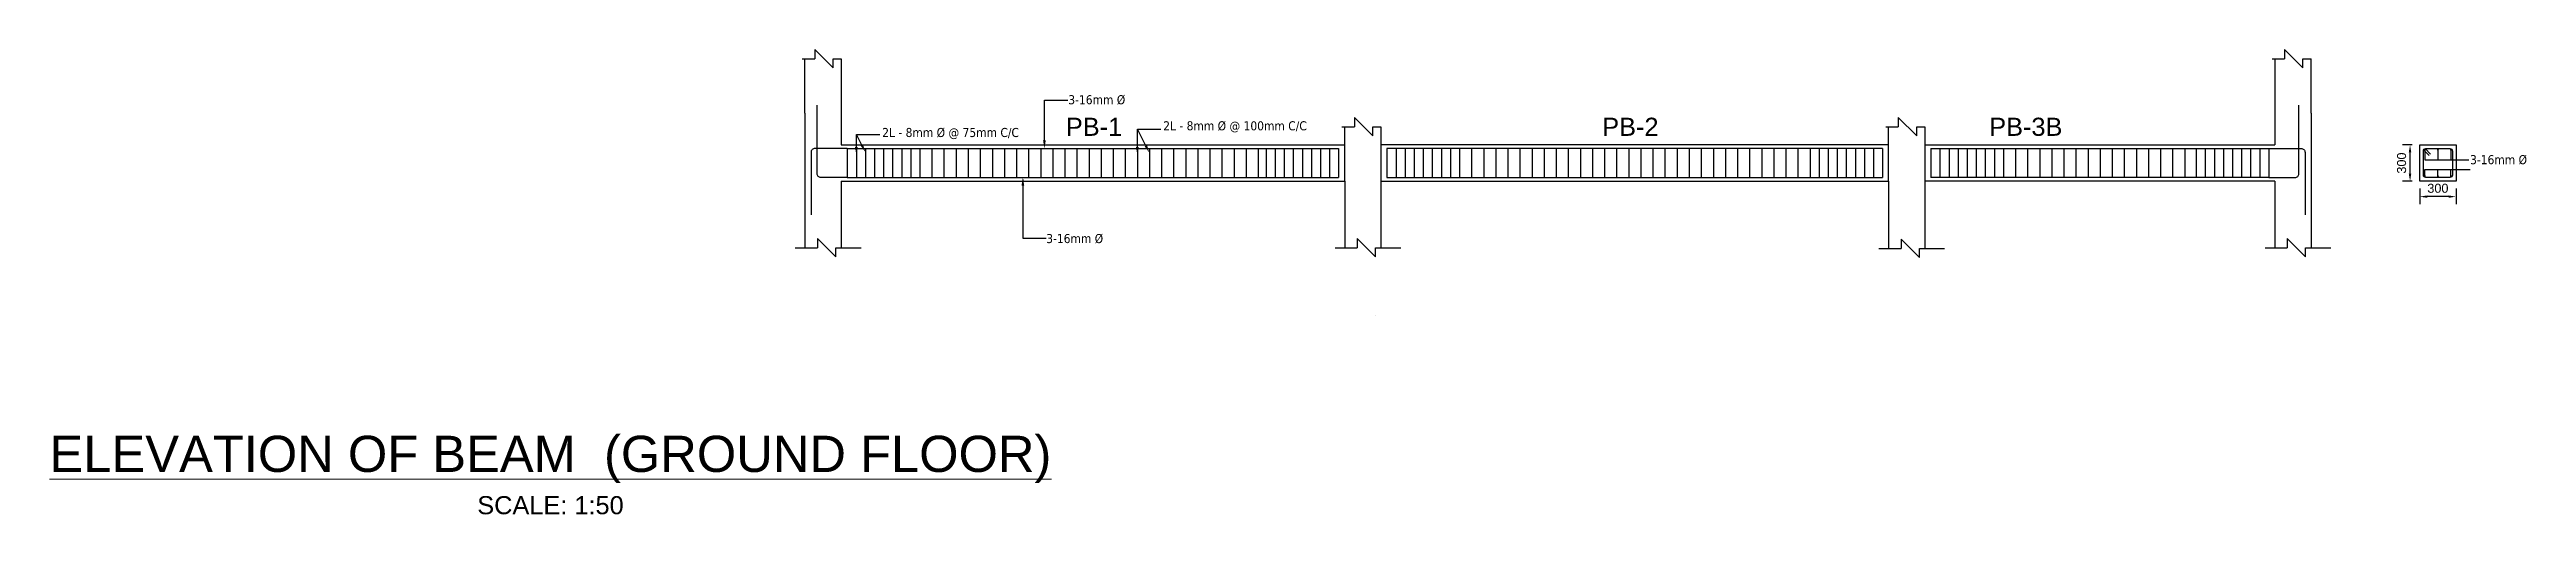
# Model space of a CAD drawing. Header units: millimetres. Extents: x 2923 to 3086, y 1840 to 1916.
# Drawn here: x 2949.44 to 2969.93, y 1898.32 to 1902.17 of the extents above; entities that cross this region are included whole.
import ezdxf

# ---------------------------------------------------------------- set-up
doc = ezdxf.new("R2010")
doc.units = ezdxf.units.MM
for name, color, linetype in [('BEAM', 4, 'Continuous'), ('COLUMN', 1, 'Continuous'), ('DIM_50', 7, 'Continuous'), ('PLINTH BEAM', 7, 'Continuous'), ('REINFORCEMENT', 50, 'Continuous')]:
    doc.layers.add(name, color=color, linetype=linetype)
doc.layers.add('Text', color=7, linetype='Continuous', lineweight=13)
doc.styles.get("Standard").update_dxf_attribs({"font": 'arial.ttf'})
doc.styles.add('Tahoma', font='tahoma.ttf')
doc.dimstyles.new('DIM-25', dxfattribs={"dimtxt": 0.075, "dimasz": 0.0625, "dimexe": 0.0625, "dimexo": 0.0625, "dimgap": 0.03125, "dimtad": 1, "dimdec": 0, "dimlfac": 1000, "dimzin": 1, "dimdsep": 46, "dimtxsty": 'Standard', "dimcen": 0.1, "dimadec": 0, "dimazin": 0, "dimtfac": 1, "dimtdec": 0, "dimtmove": 0, "dimatfit": 3, "dimfxl": 1, "dimarcsym": 0})

msp = doc.modelspace()

# ---------------------------------------------------------------- texts
at = {"layer": 'PLINTH BEAM'}
for s, p in [('PB-1', (2957.8471, 1901.4595)), ('PB-2', (2962.2843, 1901.4595)), ('PB-3B', (2965.4861, 1901.4595))]:
    msp.add_text(s, height=0.15, dxfattribs=at).set_placement(p)
at = {"layer": 'Text', "char_height": 0.075, "attachment_point": 1, "style": 'Tahoma'}
for s, insert, width in [('3-16mm %%C', (2957.8672, 1901.7961), 0.659218), ('2L - 8mm %%C @ 75mm C/C', (2956.3274, 1901.5247), 1.243977), ('2L - 8mm %%C @ 100mm C/C', (2958.6524, 1901.5801), 1.349084), ('3-16mm %%C ', (2969.4644, 1901.2998), 0.537309), ('3-16mm %%C ', (2957.6845, 1900.6466), 0.659218)]:
    msp.add_mtext(s, dxfattribs=dict(at, insert=insert, width=width))
at = {"layer": 'Text', "insert": (2947.5018, 1898.9759), "char_height": 0.3, "width": 12.162197, "attachment_point": 1}
msp.add_mtext('\\pxqc;{\\LELEVATION OF BEAM  (GROUND FLOOR)\\P\\H0.5x;\\lSCALE: 1:50}', dxfattribs=at)

# ---------------------------------------------------------------- blocks, each defined once
blk = doc.blocks.new('*D25')
at = {"color": 0, "lineweight": -2, "transparency": 16777216}
for p, q in [((2968.986, 1901.384), (2968.905, 1901.384)), ((2968.968, 1901.147), (2968.968, 1901.322)), ((2968.986, 1901.084), (2968.905, 1901.084))]:
    blk.add_line(p, q, dxfattribs=at)
at = {"color": 0, "transparency": 16777216}
for points in [[(2968.957, 1901.322), (2968.978, 1901.322), (2968.968, 1901.384)], [(2968.957, 1901.147), (2968.978, 1901.147), (2968.968, 1901.084)]]:
    blk.add_solid(points, dxfattribs=at)
at = {"layer": 'Defpoints', "color": 0, "transparency": 16777216}
for p in [(2968.968, 1901.384), (2969.048, 1901.384), (2969.048, 1901.084)]:
    blk.add_point(p, dxfattribs=at)
at = {"color": 0, "transparency": 16777216, "insert": (2968.898, 1901.234), "char_height": 0.075, "attachment_point": 5, "rotation": 90}
blk.add_mtext('300', dxfattribs=at)
blk = doc.blocks.new('*D26')
at = {"color": 0, "lineweight": -2, "transparency": 16777216}
for p, q in [((2969.048, 1901.022), (2969.048, 1900.893)), ((2969.286, 1900.956), (2969.111, 1900.956)), ((2969.348, 1901.022), (2969.348, 1900.893))]:
    blk.add_line(p, q, dxfattribs=at)
at = {"color": 0, "transparency": 16777216}
for points in [[(2969.111, 1900.966), (2969.111, 1900.946), (2969.048, 1900.956)], [(2969.286, 1900.966), (2969.286, 1900.946), (2969.348, 1900.956)]]:
    blk.add_solid(points, dxfattribs=at)
at = {"layer": 'Defpoints', "color": 0, "transparency": 16777216}
for p in [(2969.048, 1901.084), (2969.348, 1901.084), (2969.048, 1900.956)]:
    blk.add_point(p, dxfattribs=at)
at = {"color": 0, "transparency": 16777216, "insert": (2969.198, 1901.025), "char_height": 0.075, "attachment_point": 5}
blk.add_mtext('300', dxfattribs=at)

# ---------------------------------------------------------------- dimensions: what is measured, and where the dimension line sits
dim = msp.add_linear_dim(base=(2968.9676, 1901.3845), p1=(2969.0481, 1901.0845), p2=(2969.0481, 1901.3845), angle=90, dimstyle='DIM-25')
dim.commit()
dim.dimension.update_dxf_attribs({"geometry": '*D25', "text_midpoint": (2968.8981, 1901.2345)})
dim = msp.add_linear_dim(base=(2969.0481, 1900.9559), p1=(2969.3481, 1901.0845), p2=(2969.0481, 1901.0845), dimstyle='DIM-25')
dim.commit()
dim.dimension.update_dxf_attribs({"geometry": '*D26', "text_midpoint": (2969.1981, 1901.0255)})

# ---------------------------------------------------------------- linework, layer by layer
for p, q in [((2955.6662, 1902.0981), (2955.7691, 1902.0981)), ((2955.9214, 1902.0222), (2955.7691, 1902.1745)), ((2955.7691, 1902.1745), (2955.7691, 1902.0981)), ((2955.9214, 1902.0222), (2955.9214, 1902.0984)), ((2955.9214, 1902.0981), (2955.9887, 1902.0981)), ((2967.8262, 1902.0981), (2967.9291, 1902.0981)), ((2968.0814, 1902.0222), (2967.9291, 1902.1745)), ((2967.9291, 1902.1745), (2967.9291, 1902.0981)), ((2968.0814, 1902.0222), (2968.0814, 1902.0984)), ((2968.0814, 1902.0981), (2968.1487, 1902.0981)), ((2960.1312, 1901.5345), (2960.2341, 1901.5345)), ((2960.3864, 1901.4586), (2960.2341, 1901.6109)), ((2960.2341, 1901.6109), (2960.2341, 1901.5345)), ((2960.3864, 1901.4586), (2960.3864, 1901.5347)), ((2960.3864, 1901.5345), (2960.4537, 1901.5345)), ((2964.6312, 1901.5345), (2964.7341, 1901.5345)), ((2964.8864, 1901.4586), (2964.7341, 1901.6109)), ((2964.7341, 1901.6109), (2964.7341, 1901.5345)), ((2964.8864, 1901.4586), (2964.8864, 1901.5347)), ((2964.8864, 1901.5345), (2964.9537, 1901.5345)), ((2969.0903, 1901.3434), (2969.0903, 1901.2594)), ((2969.1981, 1901.3434), (2969.1981, 1901.2594)), ((2969.3059, 1901.3434), (2969.3059, 1901.2594)), ((2969.0903, 1901.2594), (2969.4538, 1901.2594)), ((2969.0903, 1901.1256), (2969.0903, 1901.1803)), ((2969.0903, 1901.1803), (2969.4638, 1901.1803)), ((2969.1981, 1901.1256), (2969.1981, 1901.1803)), ((2969.3059, 1901.1256), (2969.3059, 1901.1803)), ((2955.6086, 1900.5325), (2955.7918, 1900.5325)), ((2955.9441, 1900.4566), (2955.7918, 1900.6089)), ((2955.7918, 1900.6089), (2955.7918, 1900.5325)), ((2955.9441, 1900.4566), (2955.9441, 1900.5327)), ((2955.9441, 1900.5325), (2956.1523, 1900.5325)), ((2960.0736, 1900.5325), (2960.2568, 1900.5325)), ((2960.4091, 1900.4566), (2960.2568, 1900.6089)), ((2960.2568, 1900.6089), (2960.2568, 1900.5325)), ((2960.4091, 1900.4566), (2960.4091, 1900.5327)), ((2960.4091, 1900.5325), (2960.6173, 1900.5325)), ((2964.5736, 1900.5266), (2964.7568, 1900.5266)), ((2964.9091, 1900.4508), (2964.7568, 1900.6031)), ((2964.7568, 1900.6031), (2964.7568, 1900.5266)), ((2964.9091, 1900.4508), (2964.9091, 1900.5269)), ((2964.9091, 1900.5266), (2965.1173, 1900.5266)), ((2967.7686, 1900.5325), (2967.9518, 1900.5325)), ((2968.1041, 1900.4566), (2967.9518, 1900.6089)), ((2967.9518, 1900.6089), (2967.9518, 1900.5325)), ((2968.1041, 1900.4566), (2968.1041, 1900.5327)), ((2968.1041, 1900.5325), (2968.3123, 1900.5325)), ((2960.4091, 1899.9688), (2960.4091, 1899.9691))]:
    msp.add_line(p, q)
at = {"layer": 'BEAM'}
for p, q in [((2955.9887, 1901.3845), (2960.1537, 1901.3845)), ((2964.6537, 1901.3845), (2960.4537, 1901.3845)), ((2964.9537, 1901.3845), (2967.8487, 1901.3845)), ((2969.0481, 1901.3845), (2969.3481, 1901.3845)), ((2969.0481, 1901.0845), (2969.0481, 1901.3845)), ((2969.3481, 1901.3845), (2969.3481, 1901.0845)), ((2955.9887, 1901.0845), (2960.1537, 1901.0845)), ((2960.4537, 1901.0845), (2964.6537, 1901.0845)), ((2967.8487, 1901.0845), (2964.9537, 1901.0845)), ((2969.3481, 1901.0845), (2969.0481, 1901.0845))]:
    msp.add_line(p, q, dxfattribs=at)
at = {"layer": 'COLUMN'}
for p, q in [((2955.6887, 1901.6481), (2955.6887, 1902.0981)), ((2955.9887, 1902.0981), (2955.9887, 1901.6481)), ((2955.6887, 1901.6481), (2955.6887, 1900.5325)), ((2955.9887, 1901.6481), (2955.9887, 1901.3845)), ((2967.8487, 1901.6481), (2967.8487, 1901.3845)), ((2968.1487, 1901.6481), (2968.1487, 1900.5325)), ((2955.9887, 1901.0845), (2955.9887, 1900.5325)), ((2960.1537, 1901.0845), (2960.1537, 1900.5325)), ((2960.4537, 1901.0845), (2960.4537, 1900.5325)), ((2964.6537, 1901.0845), (2964.6537, 1900.5266)), ((2964.9537, 1901.0845), (2964.9537, 1900.5266)), ((2967.8487, 1901.0845), (2967.8487, 1900.5325))]:
    msp.add_line(p, q, dxfattribs=at)
for points in [[(2967.8487, 1902.0981), (2967.8487, 1901.6481)], [(2968.1487, 1901.6481), (2968.1487, 1902.0981)], [(2960.1537, 1901.0845), (2960.1537, 1901.5345)], [(2960.4537, 1901.5345), (2960.4537, 1901.0845)], [(2964.6537, 1901.0845), (2964.6537, 1901.5345)], [(2964.9537, 1901.5345), (2964.9537, 1901.0845)]]:
    msp.add_lwpolyline(points, dxfattribs=at)
at = {"layer": 'DIM_50', "linetype": 'ByBlock', "lineweight": -2}
for p, q in [((2957.6696, 1901.4216), (2957.6696, 1901.756)), ((2957.6696, 1901.756), (2957.8631, 1901.756)), ((2958.4387, 1901.3662), (2958.4387, 1901.5149)), ((2958.4387, 1901.5149), (2958.6322, 1901.5149)), ((2958.5083, 1901.3777), (2958.4387, 1901.5149)), ((2956.1137, 1901.3658), (2956.1137, 1901.4713)), ((2956.1137, 1901.4713), (2956.3072, 1901.4713)), ((2956.1583, 1901.3833), (2956.1137, 1901.4713))]:
    msp.add_line(p, q, dxfattribs=at)
msp.add_lwpolyline([(2957.4899, 1901.099), (2957.4899, 1900.612), (2957.6834, 1900.612)], dxfattribs=at)
at = {"layer": 'DIM_50'}
for points in [[(2956.1249, 1901.3658), (2956.1137, 1901.2986), (2956.1025, 1901.3658)], [(2956.1683, 1901.3884), (2956.1887, 1901.3234), (2956.1484, 1901.3783)], [(2957.6808, 1901.4216), (2957.6696, 1901.3545), (2957.6584, 1901.4216)], [(2958.4499, 1901.3662), (2958.4387, 1901.299), (2958.4275, 1901.3662)], [(2958.5183, 1901.3828), (2958.5387, 1901.3178), (2958.4984, 1901.3727)], [(2957.5025, 1901.0473), (2957.4913, 1901.1145), (2957.4801, 1901.0473)]]:
    msp.add_solid(points, dxfattribs=at)
at = {"layer": 'REINFORCEMENT'}
for p, q in [((2956.0387, 1901.3545), (2955.9887, 1901.3545)), ((2956.0387, 1901.3545), (2956.0387, 1901.1145)), ((2956.0387, 1901.3545), (2960.1037, 1901.3545)), ((2956.1137, 1901.3545), (2956.1137, 1901.1145)), ((2956.1887, 1901.3545), (2956.1887, 1901.1145)), ((2956.2637, 1901.3545), (2956.2637, 1901.1145)), ((2956.3387, 1901.3545), (2956.3387, 1901.1145)), ((2956.4137, 1901.3545), (2956.4137, 1901.1145)), ((2956.4887, 1901.3545), (2956.4887, 1901.1145)), ((2956.5637, 1901.3545), (2956.5637, 1901.1145)), ((2956.6387, 1901.3545), (2956.6387, 1901.1145)), ((2956.7387, 1901.3545), (2956.7387, 1901.1145)), ((2956.8387, 1901.3545), (2956.8387, 1901.1145)), ((2956.9387, 1901.3545), (2956.9387, 1901.1145)), ((2957.0387, 1901.3545), (2957.0387, 1901.1145)), ((2957.1387, 1901.3545), (2957.1387, 1901.1145)), ((2957.2387, 1901.3545), (2957.2387, 1901.1145)), ((2957.3387, 1901.3545), (2957.3387, 1901.1145)), ((2957.4387, 1901.3545), (2957.4387, 1901.1145)), ((2957.5387, 1901.3545), (2957.5387, 1901.1145)), ((2957.6387, 1901.3545), (2957.6387, 1901.1145)), ((2957.7387, 1901.3545), (2957.7387, 1901.1145)), ((2957.8387, 1901.3545), (2957.8387, 1901.1145)), ((2957.9387, 1901.3545), (2957.9387, 1901.1145)), ((2958.0387, 1901.3545), (2958.0387, 1901.1145)), ((2958.1387, 1901.3545), (2958.1387, 1901.1145)), ((2958.2387, 1901.3545), (2958.2387, 1901.1145)), ((2958.3387, 1901.3545), (2958.3387, 1901.1145)), ((2958.4387, 1901.3545), (2958.4387, 1901.1145)), ((2958.5387, 1901.3545), (2958.5387, 1901.1145)), ((2958.6387, 1901.3545), (2958.6387, 1901.1145)), ((2958.7387, 1901.3545), (2958.7387, 1901.1145)), ((2958.8387, 1901.3545), (2958.8387, 1901.1145)), ((2958.9387, 1901.3545), (2958.9387, 1901.1145)), ((2959.0387, 1901.3545), (2959.0387, 1901.1145)), ((2959.1387, 1901.3545), (2959.1387, 1901.1145)), ((2959.2387, 1901.3545), (2959.2387, 1901.1145)), ((2959.3387, 1901.3545), (2959.3387, 1901.1145)), ((2959.4387, 1901.3545), (2959.4387, 1901.1145)), ((2959.5037, 1901.3545), (2959.5037, 1901.1145)), ((2959.5787, 1901.3545), (2959.5787, 1901.1145)), ((2959.6537, 1901.3545), (2959.6537, 1901.1145)), ((2959.7287, 1901.3545), (2959.7287, 1901.1145)), ((2959.8037, 1901.3545), (2959.8037, 1901.1145)), ((2959.8787, 1901.3545), (2959.8787, 1901.1145)), ((2959.9537, 1901.3545), (2959.9537, 1901.1145)), ((2960.0287, 1901.3545), (2960.0287, 1901.1145)), ((2960.1037, 1901.3545), (2960.1037, 1901.1145)), ((2964.6037, 1901.3545), (2960.5037, 1901.3545)), ((2960.5037, 1901.3545), (2960.5037, 1901.1145)), ((2960.5787, 1901.3545), (2960.5787, 1901.1145)), ((2960.6537, 1901.3545), (2960.6537, 1901.1145)), ((2960.7287, 1901.3545), (2960.7287, 1901.1145)), ((2960.8037, 1901.3545), (2960.8037, 1901.1145)), ((2960.8787, 1901.3545), (2960.8787, 1901.1145)), ((2960.9537, 1901.3545), (2960.9537, 1901.1145)), ((2961.0287, 1901.3545), (2961.0287, 1901.1145)), ((2961.1037, 1901.3545), (2961.1037, 1901.1145)), ((2961.1037, 1901.3545), (2961.1037, 1901.1145)), ((2961.2037, 1901.3545), (2961.2037, 1901.1145)), ((2961.3037, 1901.3545), (2961.3037, 1901.1145)), ((2961.4037, 1901.3545), (2961.4037, 1901.1145)), ((2961.5037, 1901.3545), (2961.5037, 1901.1145)), ((2961.6037, 1901.3545), (2961.6037, 1901.1145)), ((2961.7037, 1901.3545), (2961.7037, 1901.1145)), ((2961.8037, 1901.3545), (2961.8037, 1901.1145)), ((2961.9037, 1901.3545), (2961.9037, 1901.1145)), ((2962.0037, 1901.3545), (2962.0037, 1901.1145)), ((2962.1037, 1901.3545), (2962.1037, 1901.1145)), ((2962.2037, 1901.3545), (2962.2037, 1901.1145)), ((2962.3037, 1901.3545), (2962.3037, 1901.1145)), ((2962.4037, 1901.3545), (2962.4037, 1901.1145)), ((2962.5037, 1901.3545), (2962.5037, 1901.1145)), ((2962.6037, 1901.3545), (2962.6037, 1901.1145)), ((2962.7037, 1901.3545), (2962.7037, 1901.1145)), ((2962.8037, 1901.3545), (2962.8037, 1901.1145)), ((2962.9037, 1901.3545), (2962.9037, 1901.1145)), ((2963.0037, 1901.3545), (2963.0037, 1901.1145)), ((2963.1037, 1901.3545), (2963.1037, 1901.1145)), ((2963.2037, 1901.3545), (2963.2037, 1901.1145)), ((2963.3037, 1901.3545), (2963.3037, 1901.1145)), ((2963.4037, 1901.3545), (2963.4037, 1901.1145)), ((2963.5037, 1901.3545), (2963.5037, 1901.1145)), ((2963.6037, 1901.3545), (2963.6037, 1901.1145)), ((2963.7037, 1901.3545), (2963.7037, 1901.1145)), ((2963.8037, 1901.3545), (2963.8037, 1901.1145)), ((2963.9037, 1901.3545), (2963.9037, 1901.1145)), ((2964.0037, 1901.3545), (2964.0037, 1901.1145)), ((2964.0037, 1901.3545), (2964.0037, 1901.1145)), ((2964.0787, 1901.3545), (2964.0787, 1901.1145)), ((2964.1537, 1901.3545), (2964.1537, 1901.1145)), ((2964.2287, 1901.3545), (2964.2287, 1901.1145)), ((2964.3037, 1901.3545), (2964.3037, 1901.1145)), ((2964.3787, 1901.3545), (2964.3787, 1901.1145)), ((2964.4537, 1901.3545), (2964.4537, 1901.1145)), ((2964.5287, 1901.3545), (2964.5287, 1901.1145)), ((2964.6037, 1901.3545), (2964.6037, 1901.1145)), ((2964.6037, 1901.3545), (2964.6037, 1901.1145)), ((2965.0037, 1901.3545), (2967.7987, 1901.3545)), ((2965.0037, 1901.3545), (2965.0037, 1901.1145)), ((2965.0787, 1901.3545), (2965.0787, 1901.1145)), ((2965.1537, 1901.3545), (2965.1537, 1901.1145)), ((2965.2287, 1901.3545), (2965.2287, 1901.1145)), ((2965.3037, 1901.3545), (2965.3037, 1901.1145)), ((2965.3787, 1901.3545), (2965.3787, 1901.1145)), ((2965.4537, 1901.3545), (2965.4537, 1901.1145)), ((2965.5287, 1901.3545), (2965.5287, 1901.1145)), ((2965.6037, 1901.3545), (2965.6037, 1901.1145)), ((2965.7037, 1901.3545), (2965.7037, 1901.1145)), ((2965.8037, 1901.3545), (2965.8037, 1901.1145)), ((2965.9037, 1901.3545), (2965.9037, 1901.1145)), ((2966.0037, 1901.3545), (2966.0037, 1901.1145)), ((2966.1037, 1901.3545), (2966.1037, 1901.1145)), ((2966.2037, 1901.3545), (2966.2037, 1901.1145)), ((2966.3037, 1901.3545), (2966.3037, 1901.1145)), ((2966.4037, 1901.3545), (2966.4037, 1901.1145)), ((2966.5037, 1901.3545), (2966.5037, 1901.1145)), ((2966.6037, 1901.3545), (2966.6037, 1901.1145)), ((2966.7037, 1901.3545), (2966.7037, 1901.1145)), ((2966.8037, 1901.3545), (2966.8037, 1901.1145)), ((2966.9037, 1901.3545), (2966.9037, 1901.1145)), ((2967.0037, 1901.3545), (2967.0037, 1901.1145)), ((2967.1037, 1901.3545), (2967.1037, 1901.1145)), ((2967.1987, 1901.3545), (2967.1987, 1901.1145)), ((2967.2737, 1901.3545), (2967.2737, 1901.1145)), ((2967.3487, 1901.3545), (2967.3487, 1901.1145)), ((2967.4237, 1901.3545), (2967.4237, 1901.1145)), ((2967.4987, 1901.3545), (2967.4987, 1901.1145)), ((2967.5737, 1901.3545), (2967.5737, 1901.1145)), ((2967.6487, 1901.3545), (2967.6487, 1901.1145)), ((2967.7237, 1901.3545), (2967.7237, 1901.1145)), ((2967.7987, 1901.3545), (2967.7987, 1901.1145)), ((2967.7987, 1901.3545), (2967.7987, 1901.1145)), ((2967.7987, 1901.3545), (2967.8487, 1901.3545)), ((2969.0797, 1901.3423), (2969.1249, 1901.297)), ((2969.0918, 1901.3534), (2969.1371, 1901.3082)), ((2956.0387, 1901.1145), (2955.9887, 1901.1145)), ((2956.0387, 1901.1145), (2960.1037, 1901.1145)), ((2960.5037, 1901.1145), (2964.6037, 1901.1145)), ((2967.7987, 1901.1145), (2965.0037, 1901.1145)), ((2967.7987, 1901.1145), (2967.8487, 1901.1145))]:
    msp.add_line(p, q, dxfattribs=at)
for points in [[(2955.9887, 1901.1145), (2955.8207, 1901.1145, -0.4142136), (2955.7887, 1901.1465), (2955.7887, 1901.7145)], [(2967.8487, 1901.1145), (2968.0167, 1901.1145, 0.4142136), (2968.0487, 1901.1465), (2968.0487, 1901.7145)], [(2955.9887, 1901.3545), (2955.7707, 1901.3545, 0.4142136), (2955.7387, 1901.3225), (2955.7387, 1900.8045)], [(2967.8487, 1901.3545), (2968.0667, 1901.3545, -0.4142136), (2968.0987, 1901.3225), (2968.0987, 1900.8045)]]:
    msp.add_lwpolyline(points, format="xyb", dxfattribs=at)
msp.add_lwpolyline([(2969.2981, 1901.1145), (2969.0981, 1901.1145, -0.4142136), (2969.0781, 1901.1345), (2969.0781, 1901.3345, -0.4142136), (2969.0981, 1901.3545), (2969.2981, 1901.3545, -0.4142136), (2969.3181, 1901.3345), (2969.3181, 1901.1345, -0.4142136)], format="xyb", close=True, dxfattribs=at)
at = {"layer": 'REINFORCEMENT', "const_width": 0.008}
for points in [[(2969.0863, 1901.3434, 1), (2969.0943, 1901.3434, 1)], [(2969.2021, 1901.3434, -1), (2969.1941, 1901.3434, -1)], [(2969.3099, 1901.3434, -1), (2969.3019, 1901.3434, -1)], [(2969.0863, 1901.1256, -1), (2969.0943, 1901.1256, -1)], [(2969.2021, 1901.1256, 1), (2969.1941, 1901.1256, 1)], [(2969.3099, 1901.1256, 1), (2969.3019, 1901.1256, 1)]]:
    msp.add_lwpolyline(points, format="xyb", close=True, dxfattribs=at)

msp.set_redraw_order([(e.dxf.handle, doc.entitydb.next_handle()) for e in msp.query("TEXT MTEXT ATTDEF DIMENSION ARC_DIMENSION")])  # texts and dimensions are drawn at this point

doc.saveas('drawing.dxf')
